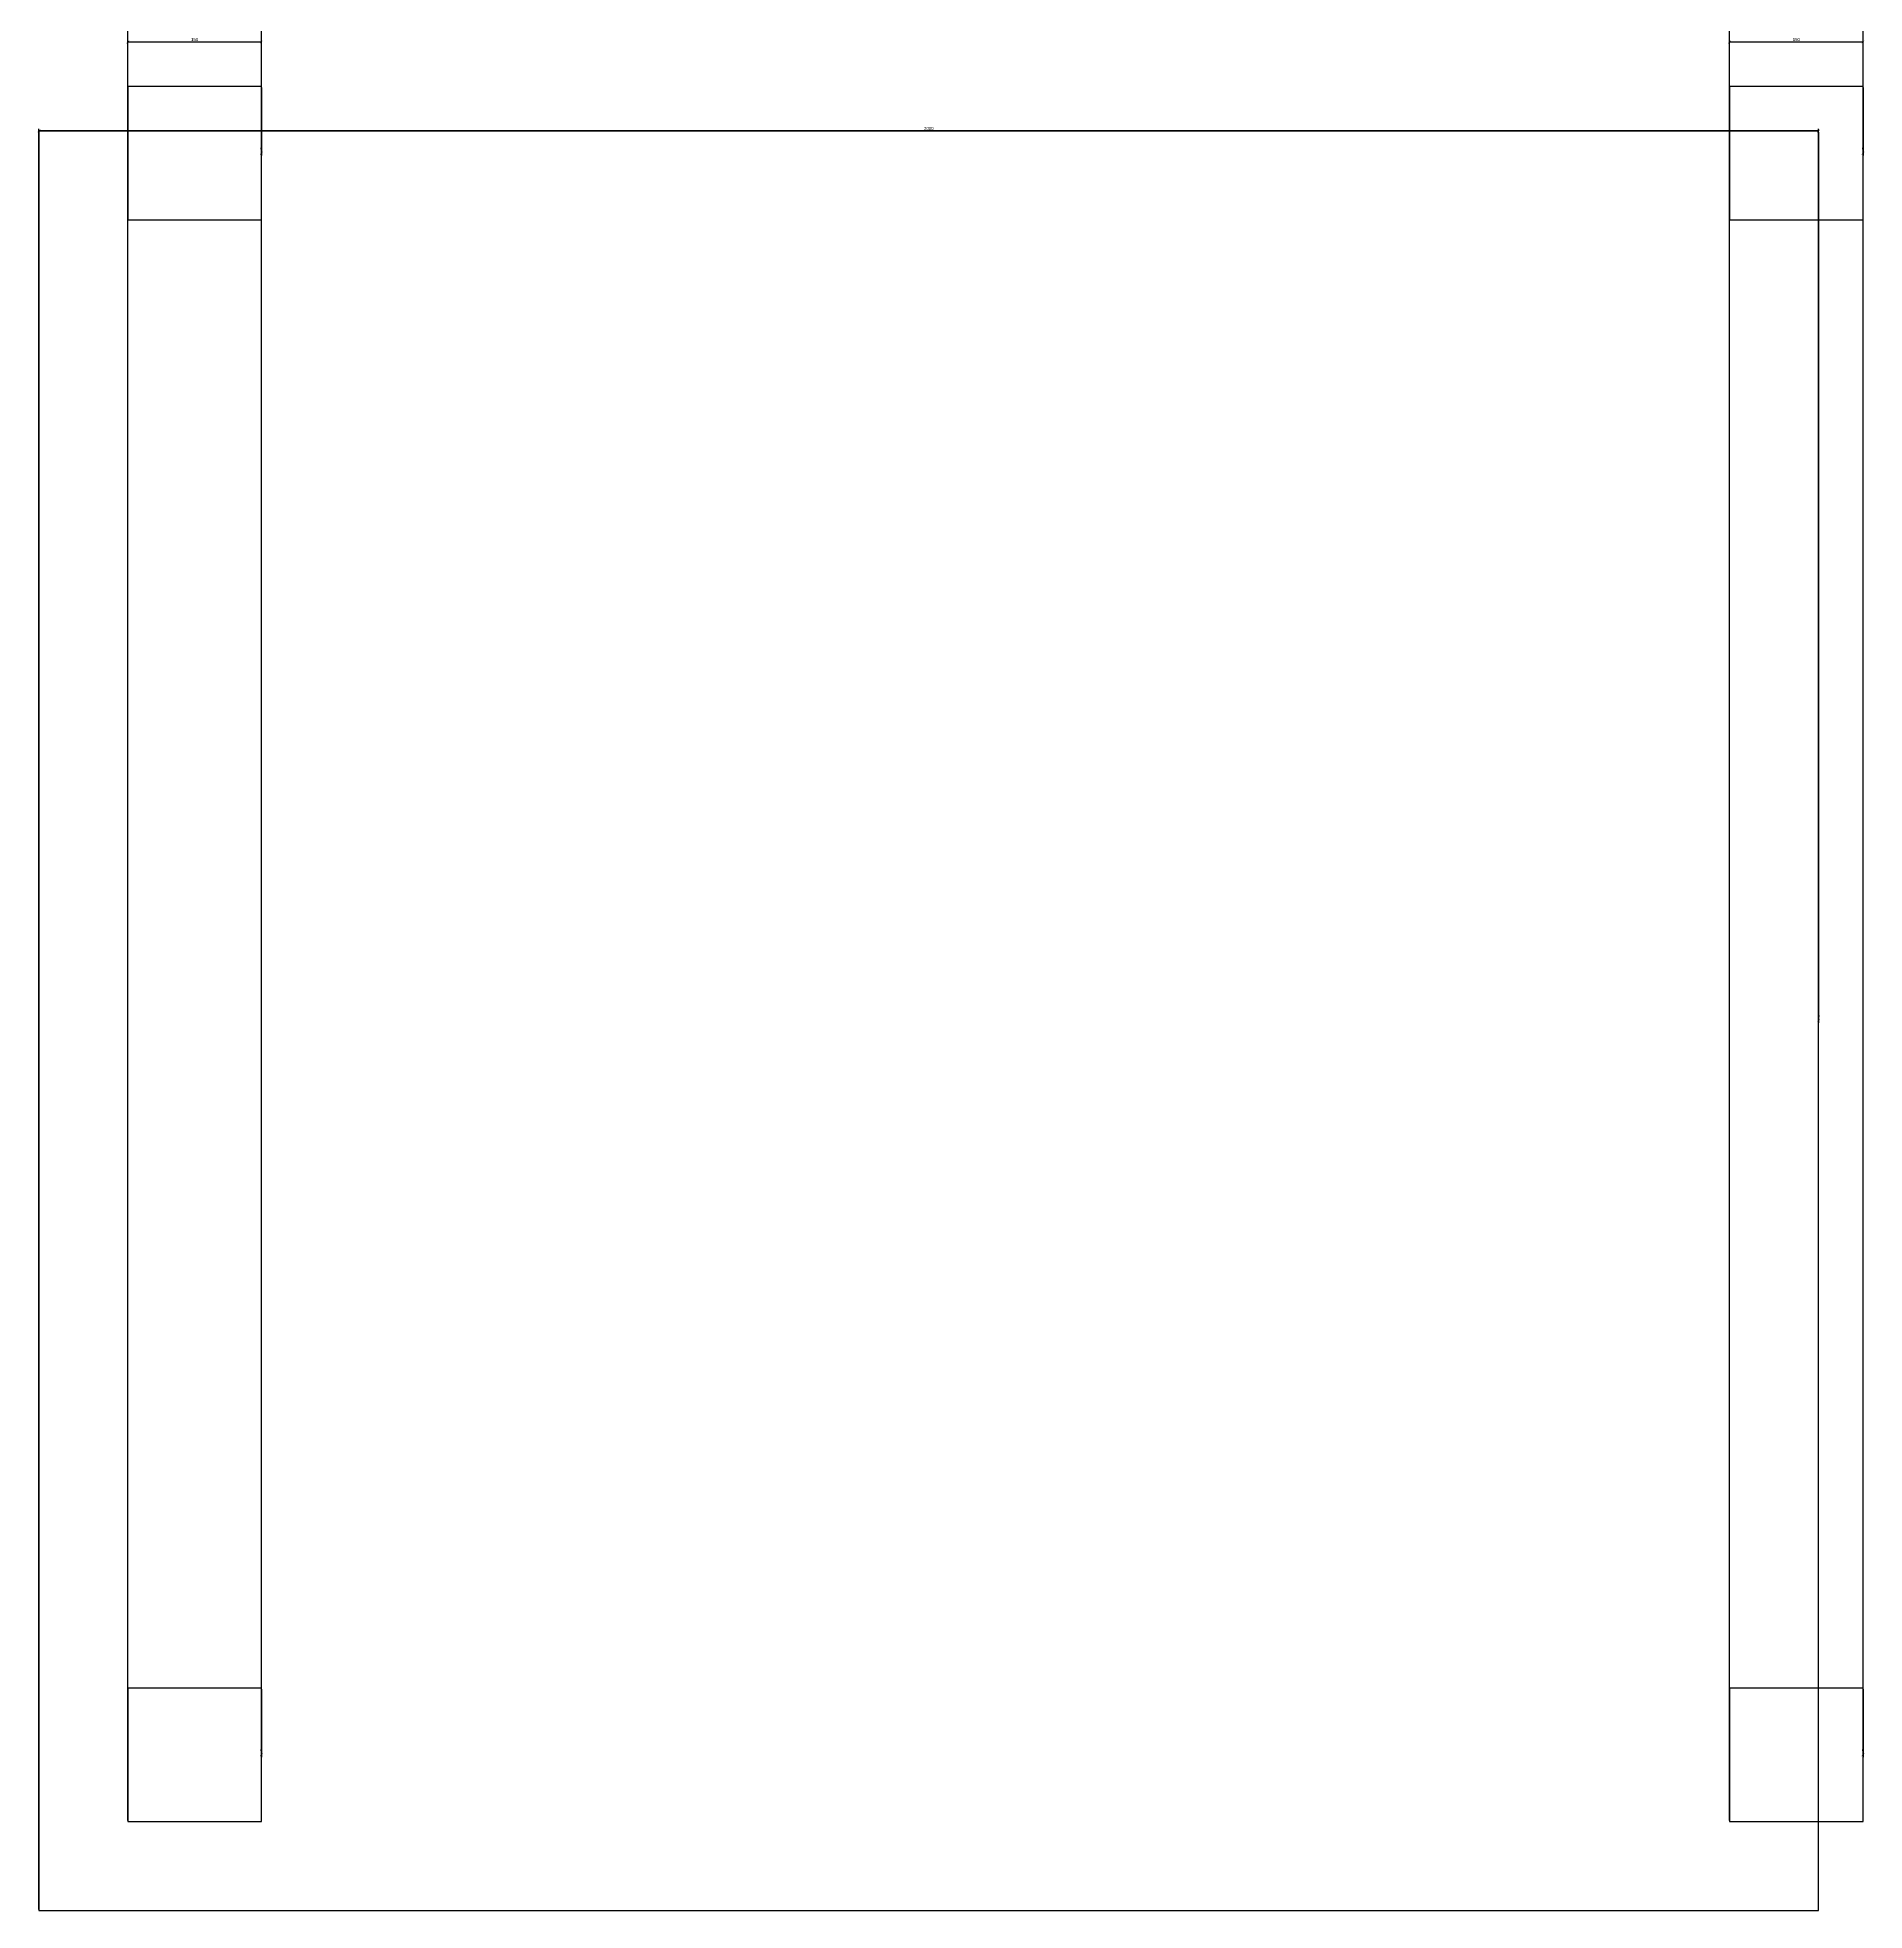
# Model space of a CAD drawing. Header units: millimetres. Extents: x 4998 to 7052, y 5000 to 8905.
# Drawn here: x 4998 to 7052, y 5000 to 7105 of the extents above; entities that cross this region are included whole.
import ezdxf

# ---------------------------------------------------------------- set-up
doc = ezdxf.new("R2010")
doc.units = ezdxf.units.MM
doc.layers.add('0-STRUCTURAL', color=1, linetype='Continuous')
doc.layers.add('2-DIMENSIONS-LINEAR', color=7, linetype='Continuous')
doc.dimstyles.new('STRUCTURAL', dxfattribs={"dimtxt": 3.5, "dimasz": 3, "dimexe": 2.5, "dimexo": 1.25, "dimgap": 1, "dimtad": 1, "dimblk": 'ARCHTICK', "dimcen": 2.5, "dimazin": 3, "dimtfac": 1, "dimtmove": 0, "dimatfit": 3})

# ---------------------------------------------------------------- blocks, each defined once
blk = doc.blocks.new('_ARCHTICK')
at = {"color": 0, "linetype": 'BYBLOCK', "const_width": 0.15}
blk.add_lwpolyline([(-0.5, -0.5), (0.5, 0.5)], dxfattribs=at)

msp = doc.modelspace()

# ---------------------------------------------------------------- linework, layer by layer
at = {"layer": '0-STRUCTURAL'}
msp.add_lwpolyline([(5000, 5000), (7000, 5000), (7000, 7000), (5000, 7000), (5000, 5000)], close=True, dxfattribs=at)
at = {"layer": '0-STRUCTURAL-LEGS'}
for points in [[(5100, 6900), (5250, 6900), (5250, 7050), (5100, 7050), (5100, 6900)], [(6900, 6900), (7050, 6900), (7050, 7050), (6900, 7050), (6900, 6900)], [(5100, 5100), (5250, 5100), (5250, 5250), (5100, 5250), (5100, 5100)], [(6900, 5100), (7050, 5100), (7050, 5250), (6900, 5250), (6900, 5100)]]:
    msp.add_lwpolyline(points, close=True, dxfattribs=at)

# ---------------------------------------------------------------- dimensions: what is measured, and where the dimension line sits
at = {"layer": '2-DIMENSIONS-LINEAR'}
for base, p1, p2 in [((5100, 8900), (5100, 6900), (5250, 6900)), ((6900, 8900), (6900, 6900), (7050, 6900)), ((5100, 7100), (5100, 5100), (5250, 5100)), ((6900, 7100), (6900, 5100), (7050, 5100)), ((5250, 6975), (5250, 6900), (5250, 7050)), ((7050, 6975), (7050, 6900), (7050, 7050)), ((5000, 7000), (5000, 5000), (7000, 5000)), ((7000, 6000), (7000, 5000), (7000, 7000)), ((5250, 5175), (5250, 5100), (5250, 5250)), ((7050, 5175), (7050, 5100), (7050, 5250))]:
    msp.add_linear_dim(base=base, p1=p1, p2=p2, dimstyle='STRUCTURAL', dxfattribs=at).render()

doc.saveas('drawing.dxf')
